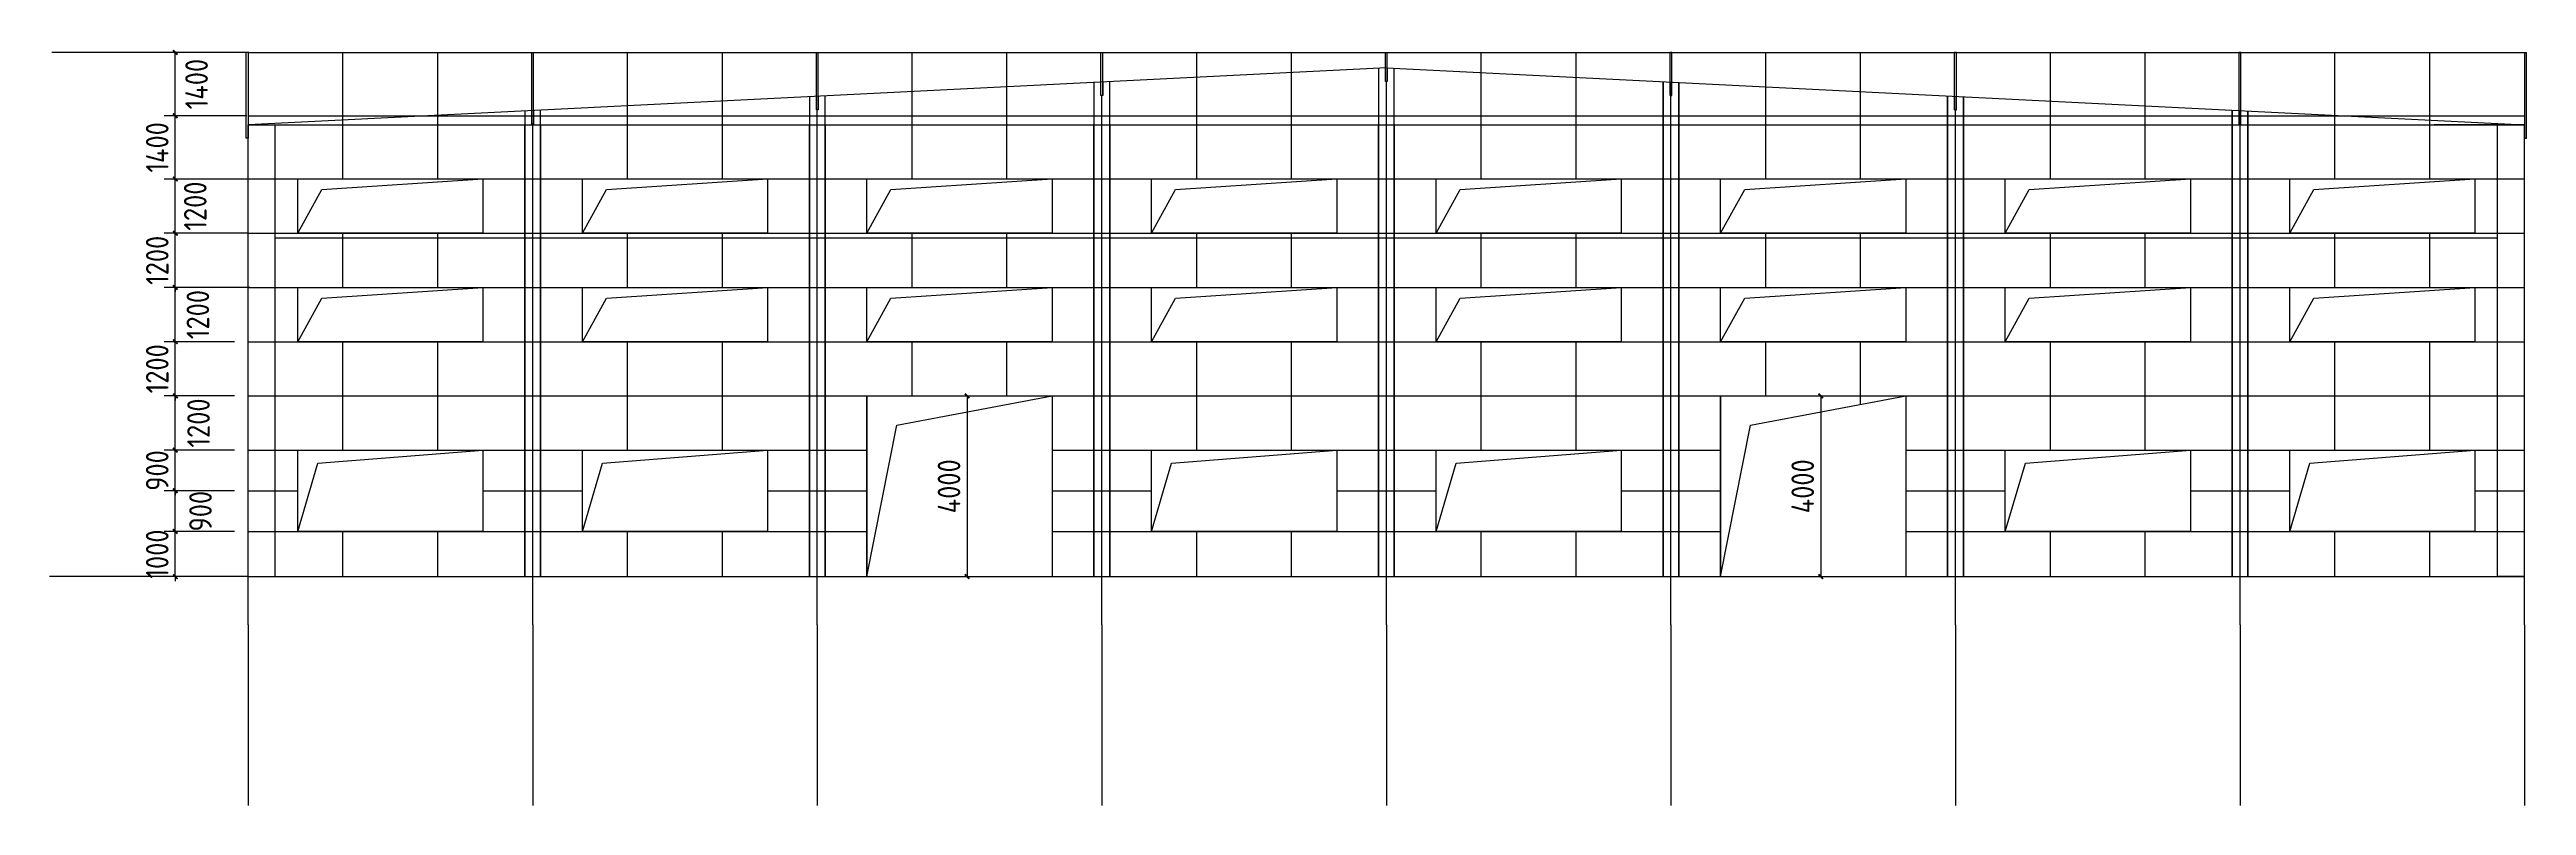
# Model space of a CAD drawing. Extents: x -9001 to 151288, y 75886 to 362543.
# Drawn here: x 64520 to 119356, y 155459 to 172186 of the extents above; entities that cross this region are included whole.
import ezdxf
from ezdxf.enums import TextEntityAlignment as Align

# ---------------------------------------------------------------- set-up
doc = ezdxf.new("R2010")
doc.units = 0
doc.header["$LTSCALE"] = 1000
doc.header["$MEASUREMENT"] = 0
for name, color, linetype in [('AXIS', 3, 'Continuous'), ('DOTE', 1, 'Continuous'), ('PUB_TITLE', 4, 'Continuous')]:
    doc.layers.add(name, color=color, linetype=linetype)
doc.styles.get("Standard").update_dxf_attribs({"font": 'gbenor.shx', "bigfont": 'gbcbig.shx'})
doc.styles.add('图框', font='')
doc.styles.get('图框').set_extended_font_data('SimSun')
doc.dimstyles.get("Standard").update_dxf_attribs({"dimscale": 100, "dimtxt": 1, "dimasz": 1, "dimexe": 2.5, "dimexo": 3, "dimgap": 1.5, "dimtad": 1, "dimdec": 0, "dimzin": 0, "dimdsep": 46, "dimtxsty": 'Standard', "dimblk": 'ARCHTICK', "dimcen": 0.09, "dimadec": 0, "dimazin": 0, "dimtfac": 1, "dimtdec": 0, "dimtix": 1, "dimtmove": 2, "dimatfit": 3, "dimfxl": 1, "dimtolj": 1, "dimtzin": 0, "dimarcsym": 0})

msp = doc.modelspace()

# ---------------------------------------------------------------- blocks, each defined once
blk = doc.blocks.new('_ArchTick')
at = {"color": 0, "linetype": 'ByBlock', "const_width": 0.4}
blk.add_lwpolyline([(-0.5, -0.5), (0.5, 0.5)], dxfattribs=at)
blk = doc.blocks.new('*D825')
at = {"color": 0, "lineweight": -2}
for p, q in [((84533, 164522), (84583, 164522)), ((84833, 164522), (84833, 160522)), ((84533, 160522), (84583, 160522))]:
    blk.add_line(p, q, dxfattribs=at)
at = {"layer": 'Defpoints', "color": 0}
for p in [(84833, 164522), (84833, 160522), (84833, 160522)]:
    blk.add_point(p, dxfattribs=at)
at = {"color": 0, "lineweight": -2, "xscale": 100, "yscale": 100, "zscale": 100}
for p, rotation in [((84833, 164522), 90), ((84833, 160522), 270)]:
    blk.add_blockref('_ArchTick', p, dxfattribs=dict(at, rotation=rotation))
at = {"color": 0, "insert": (84433, 162522), "char_height": 500, "attachment_point": 5, "rotation": 90}
blk.add_mtext('\\A1;4000', dxfattribs=at)
blk = doc.blocks.new('*D826')
at = {"color": 0, "lineweight": -2}
for p, q in [((103433, 164522), (103483, 164522)), ((103733, 164522), (103733, 160522)), ((103433, 160522), (103483, 160522))]:
    blk.add_line(p, q, dxfattribs=at)
at = {"layer": 'Defpoints', "color": 0}
for p in [(103733, 164522), (103733, 160522), (103733, 160522)]:
    blk.add_point(p, dxfattribs=at)
at = {"color": 0, "lineweight": -2, "xscale": 100, "yscale": 100, "zscale": 100}
for p, rotation in [((103733, 164522), 90), ((103733, 160522), 270)]:
    blk.add_blockref('_ArchTick', p, dxfattribs=dict(at, rotation=rotation))
at = {"color": 0, "insert": (103333, 162522), "char_height": 500, "attachment_point": 5, "rotation": 90}
blk.add_mtext('\\A1;4000', dxfattribs=at)
blk = doc.blocks.new('*D827')
at = {"color": 0, "lineweight": -2}
for p, q in [((68616, 161522), (67054, 161522)), ((67304, 161522), (67304, 161622)), ((67304, 160522), (67304, 161522)), ((68616, 160522), (67054, 160522)), ((67304, 160522), (67304, 160422))]:
    blk.add_line(p, q, dxfattribs=at)
at = {"layer": 'Defpoints', "color": 0}
for p in [(67304, 161522), (68916, 161522), (68916, 160522)]:
    blk.add_point(p, dxfattribs=at)
at = {"color": 0, "lineweight": -2, "xscale": 100, "yscale": 100, "zscale": 100}
for p, rotation in [((67304, 161522), 270), ((67304, 160522), 90)]:
    blk.add_blockref('_ArchTick', p, dxfattribs=dict(at, rotation=rotation))
at = {"color": 0, "insert": (66904, 161022), "char_height": 500, "attachment_point": 5, "rotation": 90}
blk.add_mtext('\\A1;1000', dxfattribs=at)
blk = doc.blocks.new('*D828')
at = {"color": 0, "lineweight": -2}
for p, q in [((68616, 162422), (67054, 162422)), ((67304, 161522), (67304, 162422)), ((68616, 161522), (67054, 161522))]:
    blk.add_line(p, q, dxfattribs=at)
at = {"layer": 'Defpoints', "color": 0}
for p in [(67304, 162422), (68916, 162422), (68916, 161522)]:
    blk.add_point(p, dxfattribs=at)
at = {"color": 0, "lineweight": -2, "xscale": 100, "yscale": 100, "zscale": 100}
for p, rotation in [((67304, 162422), 90), ((67304, 161522), 270)]:
    blk.add_blockref('_ArchTick', p, dxfattribs=dict(at, rotation=rotation))
at = {"color": 0, "insert": (67862, 161972), "char_height": 500, "attachment_point": 5, "rotation": 90}
blk.add_mtext('\\A1;900', dxfattribs=at)
blk = doc.blocks.new('*D829')
at = {"color": 0, "lineweight": -2}
for p, q in [((67304, 163322), (67304, 163422)), ((68616, 163322), (67054, 163322)), ((67304, 162422), (67304, 163322)), ((68616, 162422), (67054, 162422)), ((67304, 162422), (67304, 162322))]:
    blk.add_line(p, q, dxfattribs=at)
at = {"layer": 'Defpoints', "color": 0}
for p in [(67304, 163322), (68916, 163322), (68916, 162422)]:
    blk.add_point(p, dxfattribs=at)
at = {"color": 0, "lineweight": -2, "xscale": 100, "yscale": 100, "zscale": 100}
for p, rotation in [((67304, 163322), 270), ((67304, 162422), 90)]:
    blk.add_blockref('_ArchTick', p, dxfattribs=dict(at, rotation=rotation))
at = {"color": 0, "insert": (66904, 162872), "char_height": 500, "attachment_point": 5, "rotation": 90}
blk.add_mtext('\\A1;900', dxfattribs=at)
blk = doc.blocks.new('*D830')
at = {"color": 0, "lineweight": -2}
for p, q in [((68616, 164522), (67054, 164522)), ((67304, 163322), (67304, 164522)), ((68616, 163322), (67054, 163322))]:
    blk.add_line(p, q, dxfattribs=at)
at = {"layer": 'Defpoints', "color": 0}
for p in [(67304, 164522), (68916, 164522), (68916, 163322)]:
    blk.add_point(p, dxfattribs=at)
at = {"color": 0, "lineweight": -2, "xscale": 100, "yscale": 100, "zscale": 100}
for p, rotation in [((67304, 164522), 90), ((67304, 163322), 270)]:
    blk.add_blockref('_ArchTick', p, dxfattribs=dict(at, rotation=rotation))
at = {"color": 0, "insert": (67818, 163922), "char_height": 500, "attachment_point": 5, "rotation": 90}
blk.add_mtext('\\A1;1200', dxfattribs=at)
blk = doc.blocks.new('*D831')
at = {"color": 0, "lineweight": -2}
for p, q in [((68616, 165722), (67054, 165722)), ((67304, 165722), (67304, 165822)), ((67304, 164522), (67304, 165722)), ((68616, 164522), (67054, 164522)), ((67304, 164522), (67304, 164422))]:
    blk.add_line(p, q, dxfattribs=at)
at = {"layer": 'Defpoints', "color": 0}
for p in [(67304, 165722), (68916, 165722), (68916, 164522)]:
    blk.add_point(p, dxfattribs=at)
at = {"color": 0, "lineweight": -2, "xscale": 100, "yscale": 100, "zscale": 100}
for p, rotation in [((67304, 165722), 270), ((67304, 164522), 90)]:
    blk.add_blockref('_ArchTick', p, dxfattribs=dict(at, rotation=rotation))
at = {"color": 0, "insert": (66904, 165122), "char_height": 500, "attachment_point": 5, "rotation": 90}
blk.add_mtext('\\A1;1200', dxfattribs=at)
blk = doc.blocks.new('*D832')
at = {"color": 0, "lineweight": -2}
for p, q in [((68953, 166922), (67054, 166922)), ((67304, 165722), (67304, 166922)), ((68616, 165722), (67054, 165722))]:
    blk.add_line(p, q, dxfattribs=at)
at = {"layer": 'Defpoints', "color": 0}
for p in [(67304, 166922), (69253, 166922), (68916, 165722)]:
    blk.add_point(p, dxfattribs=at)
at = {"color": 0, "lineweight": -2, "xscale": 100, "yscale": 100, "zscale": 100}
for p, rotation in [((67304, 166922), 90), ((67304, 165722), 270)]:
    blk.add_blockref('_ArchTick', p, dxfattribs=dict(at, rotation=rotation))
at = {"color": 0, "insert": (67804, 166322), "char_height": 500, "attachment_point": 5, "rotation": 90}
blk.add_mtext('\\A1;1200', dxfattribs=at)
blk = doc.blocks.new('*D833')
at = {"color": 0, "lineweight": -2}
for p, q in [((68912, 168122), (67054, 168122)), ((67304, 168122), (67304, 168222)), ((67304, 166922), (67304, 168122)), ((68953, 166922), (67054, 166922)), ((67304, 166922), (67304, 166822))]:
    blk.add_line(p, q, dxfattribs=at)
at = {"layer": 'Defpoints', "color": 0}
for p in [(67304, 168122), (69212, 168122), (69253, 166922)]:
    blk.add_point(p, dxfattribs=at)
at = {"color": 0, "lineweight": -2, "xscale": 100, "yscale": 100, "zscale": 100}
for p, rotation in [((67304, 168122), 270), ((67304, 166922), 90)]:
    blk.add_blockref('_ArchTick', p, dxfattribs=dict(at, rotation=rotation))
at = {"color": 0, "insert": (66904, 167522), "char_height": 500, "attachment_point": 5, "rotation": 90}
blk.add_mtext('\\A1;1200', dxfattribs=at)
blk = doc.blocks.new('*D834')
at = {"color": 0, "lineweight": -2}
for p, q in [((68912, 169322), (67054, 169322)), ((67304, 168122), (67304, 169322)), ((68912, 168122), (67054, 168122))]:
    blk.add_line(p, q, dxfattribs=at)
at = {"layer": 'Defpoints', "color": 0}
for p in [(67304, 169322), (69212, 169322), (69212, 168122)]:
    blk.add_point(p, dxfattribs=at)
at = {"color": 0, "lineweight": -2, "xscale": 100, "yscale": 100, "zscale": 100}
for p, rotation in [((67304, 169322), 90), ((67304, 168122), 270)]:
    blk.add_blockref('_ArchTick', p, dxfattribs=dict(at, rotation=rotation))
at = {"color": 0, "insert": (67746, 168722), "char_height": 500, "attachment_point": 5, "rotation": 90}
blk.add_mtext('\\A1;1200', dxfattribs=at)
blk = doc.blocks.new('*D835')
at = {"color": 0, "lineweight": -2}
for p, q in [((68891, 170722), (67054, 170722)), ((67304, 169322), (67304, 170722)), ((68912, 169322), (67054, 169322))]:
    blk.add_line(p, q, dxfattribs=at)
at = {"layer": 'Defpoints', "color": 0}
for p in [(67304, 170722), (69191, 170722), (69212, 169322)]:
    blk.add_point(p, dxfattribs=at)
at = {"color": 0, "lineweight": -2, "xscale": 100, "yscale": 100, "zscale": 100}
for p, rotation in [((67304, 170722), 90), ((67304, 169322), 270)]:
    blk.add_blockref('_ArchTick', p, dxfattribs=dict(at, rotation=rotation))
at = {"color": 0, "insert": (66904, 170022), "char_height": 500, "attachment_point": 5, "rotation": 90}
blk.add_mtext('\\A1;1400', dxfattribs=at)
blk = doc.blocks.new('*D836')
at = {"color": 0, "lineweight": -2}
for p, q in [((68932, 172122), (67054, 172122)), ((67304, 170722), (67304, 172122)), ((68891, 170722), (67054, 170722))]:
    blk.add_line(p, q, dxfattribs=at)
at = {"layer": 'Defpoints', "color": 0}
for p in [(67304, 172122), (69232, 172122), (69191, 170722)]:
    blk.add_point(p, dxfattribs=at)
at = {"color": 0, "lineweight": -2, "xscale": 100, "yscale": 100, "zscale": 100}
for p, rotation in [((67304, 172122), 90), ((67304, 170722), 270)]:
    blk.add_blockref('_ArchTick', p, dxfattribs=dict(at, rotation=rotation))
at = {"color": 0, "insert": (67775, 171422), "char_height": 500, "attachment_point": 5, "rotation": 90}
blk.add_mtext('\\A1;1400', dxfattribs=at)
blk = doc.blocks.new('$titleblk$00000167')
blk.add_hatch(color=256).paths.add_polyline_path([(-74.91, 58.12), (-74.91, 57.66), (-23.44, 57.66), (-23.44, 58.12)])
for p, q in [((-594.5, 839), (-594.5, 841)), ((-90, 825), (-10, 825)), ((-63, 771), (-63, 825)), ((-37, 825), (-37, 771)), ((-90, 819), (-10, 819)), ((-90, 813), (-10, 813)), ((-90, 807), (-10, 807)), ((-90, 801), (-10, 801)), ((-90, 795), (-10, 795)), ((-90, 789), (-10, 789)), ((-90, 783), (-10, 783)), ((-90, 777), (-10, 777)), ((-90, 771), (-10, 771)), ((-1187, 420.5), (-1189, 420.5)), ((0, 420.5), (-2, 420.5)), ((-90, 194), (-10, 194)), ((-90, 194), (-10, 194)), ((-90, 178), (-10, 178)), ((-90, 170), (-10, 170)), ((-90, 162), (-10, 162)), ((-90, 154), (-10, 154)), ((-90, 146), (-10, 146)), ((-90, 138), (-10, 138)), ((-90, 130), (-10, 130)), ((-90, 122), (-10, 122)), ((-90, 114), (-10, 114)), ((-90, 106), (-10, 106)), ((-90, 98), (-10, 98)), ((-90, 90), (-10, 90)), ((-90, 78), (-10, 78)), ((-50, 42), (-50, 26)), ((-90, 34), (-10, 34)), ((-594.5, 0), (-594.5, 2))]:
    blk.add_line(p, q)
for points in [[(-1189, 0), (0, 0), (0, 841), (-1189, 841)], [(-74.91, 58.12), (-23.44, 58.12), (-23.44, 57.66), (-74.91, 57.66)]]:
    blk.add_lwpolyline(points, close=True)
at = {"const_width": 1}
blk.add_lwpolyline([(-1164, 10), (-10, 10), (-10, 831), (-1164, 831)], close=True, dxfattribs=at)
for points, const_width in [([(-90, 831), (-90, 10)], 0.8), ([(-90, 831), (-90, 766.99)], 0.8), ([(-10, 766.99), (-10, 831), (-90, 831)], 0.8), ([(-90, 10), (-10, 10), (-10, 199.96)], 0.8), ([(-90, 66), (-10, 66)], 0.4), ([(-90, 42), (-10, 42)], 0.4), ([(-90, 26), (-10, 26)], 0.4)]:
    blk.add_lwpolyline(points, dxfattribs=dict(const_width=const_width))
at = {"style": '图框', "width": 0.8}
for s, height, p in [('会   签   栏', 2.5, (-58.39, 826.53)), ('专  业', 2.5, (-80.81, 820.66)), ('签  字', 2.5, (-54.22, 820.66)), ('日  期', 2.5, (-28, 820.66)), ('总  图', 2.5, (-80.81, 814.66)), ('建  筑', 2.5, (-80.81, 808.66)), ('结  构', 2.5, (-80.81, 802.66)), ('给排水', 2.5, (-80.81, 796.66)), ('暖  通', 2.5, (-80.81, 790.66)), ('动  力', 2.5, (-80.81, 784.66)), ('电  气', 2.5, (-80.81, 778.66)), ('电  讯', 2.5, (-80.81, 772.66)), ('平面示意', 2.5, (-88.65, 196.71)), ('KEY PLAN', 2.5, (-25.05, 196.43)), ('图  名', 2.5, (-88.65, 180.41)), ('TITLE', 2.5, (-20.79, 181.37)), ('日  期', 2.5, (-88.65, 172.37)), ('DATE', 2.5, (-19.03, 173.13)), ('图  号', 2.5, (-88.65, 164.07)), ('DWG. NO', 2.5, (-23.56, 163.93)), ('比  例', 2.5, (-88.65, 156.29)), ('SCALE', 2.5, (-20.94, 155.93)), ('设计制图人', 2.5, (-88.65, 148.18)), ('DRAFTING DESIGNER', 2.5, (-37.74, 147.93)), ('工种负责人', 2.5, (-88.65, 140.37)), ('DISCIPLINE CHIEF', 2.5, (-36.36, 139.93)), ('设计主持人', 2.5, (-88.65, 132.21)), ('DESIGN CHIEF', 2.5, (-30.68, 131.93)), ('校  对', 2.5, (-88.65, 124.09)), ('CHECKED BY', 2.5, (-28.05, 123.93)), ('审  核', 2.5, (-88.65, 116.31)), ('VERIFIED BY', 2.5, (-29.25, 115.93)), ('审  定', 2.5, (-88.65, 108.21)), ('APPROVED BY', 2.5, (-29.52, 107.93)), ('所  长', 2.5, (-88.65, 100.2)), ('DEPT. DIRECTOR', 2.5, (-33.6, 99.93)), ('所  别', 2.5, (-88.65, 92.35)), ('DEPT.', 2.5, (-19.86, 91.93)), ('子    项', 2.5, (-88.65, 82.15)), ('SUB ITEM', 2.5, (-25.4, 81.92)), ('工程名称', 2.5, (-88.65, 70.5)), ('PROJECT', 2.5, (-23.76, 70.26)), ('建筑设计研究院', 4, (-65.71, 49.84)), ('证书号', 2.5, (-85.69, 36.75)), ('LICENSE NO.', 2.5, (-71.18, 36.9)), ('设计号', 2.5, (-85.69, 28.92)), ('PROJECT NO.', 2.5, (-71.18, 28.9)), ('本图纸版权归本院所有，不得用于本工程以外范围', 2, (-75.8, 20.34))]:
    blk.add_text(s, height=height, dxfattribs=at).set_placement(p)
at = {"insert": (-83.62, 18.2), "char_height": 1.7, "width": 72.25, "attachment_point": 1, "style": '图框'}
blk.add_mtext('This drawing & design are copyright and no portion may be reproduced without the written permission of the CAG', dxfattribs=at)
at = {"flags": 4}
for tag, p in [('(扩展图名)', (-62.12, 184.1)), ('图名', (-62.12, 180.13)), ('日期', (-62.12, 172.03)), ('图号', (-62.12, 163.99)), ('比例', (-62.12, 156)), ('子项', (-59.56, 82.07)), ('工程名称', (-59.24, 70.19)), ('设计号', (-36.91, 28.62))]:
    blk.add_attdef(tag, text='', height=3.5, dxfattribs=at).set_placement(p, align=Align.CENTER)
for tag, p in [('设计人', (-64.84, 148.13)), ('负责人', (-64.71, 140.27)), ('主持人', (-64.73, 132.26)), ('校对人', (-64.28, 124.4)), ('审核人', (-63.96, 116.15)), ('审定人', (-64.16, 107.95)), ('所长', (-64.16, 99.76))]:
    blk.add_attdef(tag, p, '', height=3.5)

# ---------------------------------------------------------------- dimensions: what is measured, and where the dimension line sits
for base, p1, p2, picture, middle in [((67304.1, 172122.3), (69190.6, 170722.3), (69232.1, 172122.3), '*D836', (67774.6, 171422.3)), ((67304.1, 169322.3), (69211.6, 168122.3), (69211.6, 169322.3), '*D834', (67745.6, 168722.3)), ((67304.1, 166922.3), (68915.6, 165722.3), (69253.1, 166922.3), '*D832', (67803.6, 166322.3)), ((67304.1, 164522.3), (68915.6, 163322.3), (68915.6, 164522.3), '*D830', (67818.1, 163922.3)), ((67304.1, 162422.3), (68915.6, 161522.3), (68915.6, 162422.3), '*D828', (67861.6, 161972.3))]:
    dim = msp.add_linear_dim(base=base, p1=p1, p2=p2, angle=90, dimstyle='Standard', override={"dimtxt": 5})
    dim.commit()
    dim.dimension.update_dxf_attribs({"geometry": picture, "text_midpoint": middle, "dimtype": 160})
for base, p1, p2, picture, middle in [((67304.1, 170722.3), (69211.6, 169322.3), (69190.6, 170722.3), '*D835', (66904.1, 170022.3)), ((67304.1, 168122.3), (69253.1, 166922.3), (69211.6, 168122.3), '*D833', (66904.1, 167522.3)), ((67304.1, 165722.3), (68915.6, 164522.3), (68915.6, 165722.3), '*D831', (66904.1, 165122.3)), ((84832.6, 160522.3), (84832.6, 164522.3), (84832.6, 160522.3), '*D825', (84432.6, 162522.3)), ((103732.6, 160522.3), (103732.6, 164522.3), (103732.6, 160522.3), '*D826', (103332.6, 162522.3)), ((67304.1, 163322.3), (68915.6, 162422.3), (68915.6, 163322.3), '*D829', (66904.1, 162872.3)), ((67304.1, 161522.3), (68915.6, 160522.3), (68915.6, 161522.3), '*D827', (66904.1, 161022.3))]:
    dim = msp.add_linear_dim(base=base, p1=p1, p2=p2, angle=90, dimstyle='Standard', override={"dimtxt": 5})
    dim.commit()
    dim.dimension.update_dxf_attribs({"geometry": picture, "text_midpoint": middle})

# ---------------------------------------------------------------- linework, layer by layer
for p, q in [((68875.6, 172122.3), (64571.6, 172122.3)), ((68875.6, 170222.3), (68875.6, 172122.3)), ((68915.6, 172122.3), (68875.6, 172122.3)), ((68915.6, 172122.3), (68915.6, 170522.3)), ((68915.6, 172122.3), (119315.6, 172122.3)), ((94115.6, 171782.3), (68915.6, 170522.3)), ((75195.6, 170538.3), (75195.6, 172122.3)), ((75195.6, 172122.3), (75235.6, 172122.3)), ((75235.6, 170538.3), (75235.6, 172122.3)), ((81495.6, 170853.3), (81495.6, 172122.3)), ((81495.6, 172122.3), (81535.6, 172122.3)), ((81535.6, 170853.3), (81535.6, 172122.3)), ((87795.6, 171168.3), (87795.6, 172122.3)), ((87795.6, 172122.3), (87835.6, 172122.3)), ((87835.6, 171168.3), (87835.6, 172122.3)), ((93940.6, 171773.6), (93940.6, 160522.3)), ((94095.6, 171481.3), (94095.6, 172122.3)), ((94095.6, 172122.3), (94135.6, 172122.3)), ((94115.6, 171782.3), (119315.6, 170522.3)), ((94135.6, 171481.3), (94135.6, 172122.3)), ((94135.6, 171781.3), (94135.6, 171481.3)), ((94290.6, 160522.3), (94290.6, 171773.6)), ((100395.6, 172122.3), (100435.6, 172122.3)), ((100435.6, 172122.3), (100395.6, 172122.3)), ((100395.6, 171168.3), (100395.6, 172122.3)), ((100395.6, 171168.3), (100395.6, 172122.3)), ((100435.6, 171168.3), (100435.6, 172122.3)), ((100435.6, 171168.3), (100435.6, 172122.3)), ((106695.6, 172122.3), (106735.6, 172122.3)), ((106735.6, 172122.3), (106695.6, 172122.3)), ((106695.6, 170853.3), (106695.6, 172122.3)), ((106695.6, 170853.3), (106695.6, 172122.3)), ((106735.6, 170853.3), (106735.6, 172122.3)), ((106735.6, 170853.3), (106735.6, 172122.3)), ((112995.6, 172122.3), (113035.6, 172122.3)), ((113035.6, 172122.3), (112995.6, 172122.3)), ((112995.6, 170538.3), (112995.6, 172122.3)), ((112995.6, 170538.3), (112995.6, 172122.3)), ((113035.6, 170538.3), (113035.6, 172122.3)), ((113035.6, 170538.3), (113035.6, 172122.3)), ((119315.6, 172122.3), (119315.6, 170522.3)), ((119315.6, 172122.3), (119355.6, 172122.3)), ((119315.6, 172122.3), (119315.6, 170522.3)), ((119315.6, 172122.3), (119355.6, 172122.3)), ((119355.6, 170222.3), (119355.6, 172122.3)), ((119355.6, 170222.3), (119355.6, 172122.3)), ((81340.6, 171143.6), (81340.6, 160522.3)), ((81535.6, 171153.3), (81535.6, 170853.3)), ((81690.6, 160522.3), (81690.6, 171161.1)), ((87640.6, 171458.6), (87640.6, 160522.3)), ((87835.6, 171168.3), (87795.6, 171168.3)), ((87835.6, 171468.3), (87835.6, 171168.3)), ((87990.6, 160522.3), (87990.6, 171476.1)), ((94135.6, 171481.3), (94095.6, 171481.3)), ((100240.6, 171476.1), (100240.6, 160522.3)), ((100240.6, 160522.3), (100240.6, 171476.1)), ((100395.6, 171468.3), (100395.6, 171168.3)), ((100395.6, 171168.3), (100435.6, 171168.3)), ((100590.6, 160522.3), (100590.6, 171458.6)), ((100590.6, 171458.6), (100590.6, 160522.3)), ((106540.6, 171161.1), (106540.6, 160522.3)), ((106540.6, 160522.3), (106540.6, 171161.1)), ((106695.6, 171153.3), (106695.6, 170853.3)), ((106890.6, 160522.3), (106890.6, 171143.6)), ((106890.6, 171143.6), (106890.6, 160522.3)), ((75040.6, 170828.6), (75040.6, 160522.3)), ((75235.6, 170838.3), (75235.6, 170538.3)), ((75390.6, 160522.3), (75390.6, 170846.1)), ((81535.6, 170853.3), (81495.6, 170853.3)), ((106695.6, 170853.3), (106735.6, 170853.3)), ((112840.6, 170846.1), (112840.6, 160522.3)), ((112840.6, 160522.3), (112840.6, 170846.1)), ((112995.6, 170838.3), (112995.6, 170538.3)), ((113190.6, 160522.3), (113190.6, 170828.6)), ((113190.6, 170828.6), (113190.6, 160522.3)), ((68915.6, 170222.3), (68875.6, 170222.3)), ((68915.6, 170522.3), (119315.6, 170522.3)), ((68915.6, 170522.3), (70915.6, 170522.3)), ((68915.6, 160522.3), (68915.6, 170522.3)), ((68915.6, 160522.3), (68915.6, 170522.3)), ((68915.6, 160522.3), (68915.6, 170522.3)), ((68915.6, 170522.3), (68915.6, 170222.3)), ((69515.6, 160522.3), (69515.6, 170522.3)), ((75040.6, 160522.3), (75040.6, 170522.3)), ((75235.6, 170538.3), (75195.6, 170538.3)), ((75390.6, 170522.3), (75390.6, 160522.3)), ((81340.6, 160522.3), (81340.6, 170522.3)), ((81690.6, 170522.3), (81690.6, 160522.3)), ((87640.6, 160522.3), (87640.6, 170522.3)), ((87990.6, 170522.3), (87990.6, 160522.3)), ((93940.6, 160522.3), (93940.6, 170522.3)), ((94290.6, 170522.3), (94290.6, 160522.3)), ((100240.6, 160522.3), (100240.6, 170522.3)), ((100240.6, 170522.3), (100240.6, 160522.3)), ((100590.6, 170522.3), (100590.6, 160522.3)), ((100590.6, 160522.3), (100590.6, 170522.3)), ((106540.6, 160522.3), (106540.6, 170522.3)), ((106540.6, 170522.3), (106540.6, 160522.3)), ((106890.6, 170522.3), (106890.6, 160522.3)), ((106890.6, 160522.3), (106890.6, 170522.3)), ((112840.6, 160522.3), (112840.6, 170522.3)), ((112840.6, 170522.3), (112840.6, 160522.3)), ((112995.6, 170538.3), (113035.6, 170538.3)), ((113190.6, 170522.3), (113190.6, 160522.3)), ((113190.6, 160522.3), (113190.6, 170522.3)), ((119315.6, 170522.3), (117315.6, 170522.3)), ((118715.6, 160522.3), (118715.6, 170522.3)), ((118715.6, 160522.3), (118715.6, 170522.3)), ((119315.6, 160522.3), (119315.6, 170522.3)), ((119315.6, 160522.3), (119315.6, 170522.3)), ((119315.6, 170522.3), (119315.6, 170222.3)), ((119315.6, 160522.3), (119315.6, 170522.3)), ((119315.6, 160522.3), (119315.6, 170522.3)), ((119315.6, 160522.3), (119315.6, 170522.3)), ((119315.6, 170522.3), (119315.6, 170222.3)), ((119315.6, 170222.3), (119355.6, 170222.3)), ((119315.6, 170222.3), (119355.6, 170222.3)), ((70015.6, 168122.3), (70015.6, 169322.3)), ((70015.6, 169322.3), (74115.6, 169322.3)), ((70015.6, 168122.3), (70015.6, 169322.3)), ((70015.6, 169322.3), (74115.6, 169322.3)), ((70015.6, 168122.3), (70548.1, 169086.8)), ((70548.1, 169086.8), (74115.6, 169322.3)), ((74115.6, 169322.3), (74115.6, 168122.3)), ((74115.6, 169322.3), (74115.6, 168122.3)), ((76315.6, 168122.3), (76315.6, 169322.3)), ((76315.6, 169322.3), (80415.6, 169322.3)), ((76315.6, 168122.3), (76315.6, 169322.3)), ((76315.6, 169322.3), (80415.6, 169322.3)), ((76315.6, 168122.3), (76848.1, 169086.8)), ((76848.1, 169086.8), (80415.6, 169322.3)), ((80415.6, 169322.3), (80415.6, 168122.3)), ((80415.6, 169322.3), (80415.6, 168122.3)), ((82615.6, 168122.3), (82615.6, 169322.3)), ((82615.6, 169322.3), (86715.6, 169322.3)), ((82615.6, 168122.3), (82615.6, 169322.3)), ((82615.6, 169322.3), (86715.6, 169322.3)), ((82615.6, 168122.3), (83148.1, 169086.8)), ((83148.1, 169086.8), (86715.6, 169322.3)), ((86715.6, 169322.3), (86715.6, 168122.3)), ((86715.6, 169322.3), (86715.6, 168122.3)), ((88915.6, 168122.3), (88915.6, 169322.3)), ((88915.6, 169322.3), (93015.6, 169322.3)), ((88915.6, 168122.3), (88915.6, 169322.3)), ((88915.6, 169322.3), (93015.6, 169322.3)), ((88915.6, 168122.3), (89448.1, 169086.8)), ((89448.1, 169086.8), (93015.6, 169322.3)), ((93015.6, 169322.3), (93015.6, 168122.3)), ((93015.6, 169322.3), (93015.6, 168122.3)), ((95215.6, 168122.3), (95215.6, 169322.3)), ((95215.6, 169322.3), (99315.6, 169322.3)), ((95215.6, 168122.3), (95215.6, 169322.3)), ((95215.6, 169322.3), (99315.6, 169322.3)), ((95215.6, 168122.3), (95748.1, 169086.8)), ((95748.1, 169086.8), (99315.6, 169322.3)), ((99315.6, 169322.3), (99315.6, 168122.3)), ((99315.6, 169322.3), (99315.6, 168122.3)), ((101515.6, 168122.3), (101515.6, 169322.3)), ((101515.6, 169322.3), (105615.6, 169322.3)), ((101515.6, 168122.3), (101515.6, 169322.3)), ((101515.6, 169322.3), (105615.6, 169322.3)), ((101515.6, 168122.3), (102048.1, 169086.8)), ((102048.1, 169086.8), (105615.6, 169322.3)), ((105615.6, 169322.3), (105615.6, 168122.3)), ((105615.6, 169322.3), (105615.6, 168122.3)), ((107815.6, 168122.3), (107815.6, 169322.3)), ((107815.6, 169322.3), (111915.6, 169322.3)), ((107815.6, 168122.3), (107815.6, 169322.3)), ((107815.6, 169322.3), (111915.6, 169322.3)), ((107815.6, 168122.3), (108348.1, 169086.8)), ((108348.1, 169086.8), (111915.6, 169322.3)), ((111915.6, 169322.3), (111915.6, 168122.3)), ((111915.6, 169322.3), (111915.6, 168122.3)), ((114115.6, 168122.3), (114115.6, 169322.3)), ((114115.6, 169322.3), (118215.6, 169322.3)), ((114115.6, 168122.3), (114115.6, 169322.3)), ((114115.6, 169322.3), (118215.6, 169322.3)), ((114115.6, 168122.3), (114648.1, 169086.8)), ((114648.1, 169086.8), (118215.6, 169322.3)), ((118215.6, 169322.3), (118215.6, 168122.3)), ((118215.6, 169322.3), (118215.6, 168122.3)), ((74115.6, 168122.3), (70015.6, 168122.3)), ((74115.6, 168122.3), (70015.6, 168122.3)), ((80415.6, 168122.3), (76315.6, 168122.3)), ((80415.6, 168122.3), (76315.6, 168122.3)), ((86715.6, 168122.3), (82615.6, 168122.3)), ((86715.6, 168122.3), (82615.6, 168122.3)), ((93015.6, 168122.3), (88915.6, 168122.3)), ((93015.6, 168122.3), (88915.6, 168122.3)), ((99315.6, 168122.3), (95215.6, 168122.3)), ((99315.6, 168122.3), (95215.6, 168122.3)), ((105615.6, 168122.3), (101515.6, 168122.3)), ((105615.6, 168122.3), (101515.6, 168122.3)), ((111915.6, 168122.3), (107815.6, 168122.3)), ((111915.6, 168122.3), (107815.6, 168122.3)), ((118215.6, 168122.3), (114115.6, 168122.3)), ((118215.6, 168122.3), (114115.6, 168122.3)), ((70015.6, 165722.3), (70015.6, 166922.3)), ((70015.6, 166922.3), (74115.6, 166922.3)), ((70548.1, 166686.8), (74115.6, 166922.3)), ((74115.6, 166922.3), (74115.6, 165722.3)), ((76315.6, 165722.3), (76315.6, 166922.3)), ((76315.6, 166922.3), (80415.6, 166922.3)), ((76848.1, 166686.8), (80415.6, 166922.3)), ((80415.6, 166922.3), (80415.6, 165722.3)), ((82615.6, 165722.3), (82615.6, 166922.3)), ((82615.6, 166922.3), (86715.6, 166922.3)), ((83148.1, 166686.8), (86715.6, 166922.3)), ((86715.6, 166922.3), (86715.6, 165722.3)), ((88915.6, 165722.3), (88915.6, 166922.3)), ((88915.6, 166922.3), (93015.6, 166922.3)), ((89448.1, 166686.8), (93015.6, 166922.3)), ((93015.6, 166922.3), (93015.6, 165722.3)), ((95215.6, 165722.3), (95215.6, 166922.3)), ((95215.6, 166922.3), (99315.6, 166922.3)), ((95748.1, 166686.8), (99315.6, 166922.3)), ((99315.6, 166922.3), (99315.6, 165722.3)), ((101515.6, 165722.3), (101515.6, 166922.3)), ((101515.6, 166922.3), (105615.6, 166922.3)), ((102048.1, 166686.8), (105615.6, 166922.3)), ((105615.6, 166922.3), (105615.6, 165722.3)), ((107815.6, 165722.3), (107815.6, 166922.3)), ((107815.6, 166922.3), (111915.6, 166922.3)), ((108348.1, 166686.8), (111915.6, 166922.3)), ((108815.6, 166922.3), (111915.6, 166922.3)), ((111915.6, 166922.3), (111915.6, 165722.3)), ((114115.6, 165722.3), (114115.6, 166922.3)), ((114115.6, 166922.3), (118215.6, 166922.3)), ((114648.1, 166686.8), (118215.6, 166922.3)), ((118215.6, 166922.3), (118215.6, 165722.3)), ((70015.6, 165722.3), (70548.1, 166686.8)), ((76315.6, 165722.3), (76848.1, 166686.8)), ((82615.6, 165722.3), (83148.1, 166686.8)), ((88915.6, 165722.3), (89448.1, 166686.8)), ((95215.6, 165722.3), (95748.1, 166686.8)), ((101515.6, 165722.3), (102048.1, 166686.8)), ((107815.6, 165722.3), (108348.1, 166686.8)), ((114115.6, 165722.3), (114648.1, 166686.8)), ((74115.6, 165722.3), (70015.6, 165722.3)), ((80415.6, 165722.3), (76315.6, 165722.3)), ((86715.6, 165722.3), (82615.6, 165722.3)), ((93015.6, 165722.3), (88915.6, 165722.3)), ((99315.6, 165722.3), (95215.6, 165722.3)), ((105615.6, 165722.3), (101515.6, 165722.3)), ((111915.6, 165722.3), (107815.6, 165722.3)), ((118215.6, 165722.3), (114115.6, 165722.3)), ((82615.6, 164522.3), (82615.6, 160522.3)), ((82615.6, 160522.3), (82615.6, 164522.3)), ((82615.6, 164522.3), (86715.6, 164522.3)), ((83277.1, 163876.8), (86715.6, 164522.3)), ((86715.6, 164522.3), (86715.6, 160522.3)), ((101515.6, 164522.3), (101515.6, 160522.3)), ((101515.6, 160522.3), (101515.6, 164522.3)), ((101515.6, 164522.3), (105615.6, 164522.3)), ((102177.1, 163876.8), (105615.6, 164522.3)), ((105615.6, 164522.3), (105615.6, 160522.3)), ((82615.6, 160522.3), (83277.1, 163876.8)), ((101515.6, 160522.3), (102177.1, 163876.8)), ((70015.6, 161522.3), (70015.6, 163322.3)), ((70015.6, 163322.3), (74115.6, 163322.3)), ((70015.6, 161522.3), (70462.1, 163030.3)), ((70462.1, 163030.3), (74115.6, 163322.3)), ((74115.6, 163322.3), (74115.6, 161522.3)), ((76315.6, 161522.3), (76315.6, 163322.3)), ((76315.6, 163322.3), (80415.6, 163322.3)), ((76315.6, 161522.3), (76762.1, 163030.3)), ((76762.1, 163030.3), (80415.6, 163322.3)), ((80415.6, 163322.3), (80415.6, 161522.3)), ((88915.6, 161522.3), (88915.6, 163322.3)), ((88915.6, 163322.3), (93015.6, 163322.3)), ((88915.6, 161522.3), (89362.1, 163030.3)), ((89362.1, 163030.3), (93015.6, 163322.3)), ((93015.6, 163322.3), (93015.6, 161522.3)), ((95215.6, 161522.3), (95215.6, 163322.3)), ((95215.6, 163322.3), (99315.6, 163322.3)), ((95215.6, 161522.3), (95662.1, 163030.3)), ((95662.1, 163030.3), (99315.6, 163322.3)), ((99315.6, 163322.3), (99315.6, 161522.3)), ((107815.6, 161522.3), (107815.6, 163322.3)), ((107815.6, 163322.3), (111915.6, 163322.3)), ((107815.6, 161522.3), (108262.1, 163030.3)), ((108262.1, 163030.3), (111915.6, 163322.3)), ((111915.6, 163322.3), (111915.6, 161522.3)), ((114115.6, 161522.3), (114115.6, 163322.3)), ((114115.6, 163322.3), (118215.6, 163322.3)), ((114115.6, 161522.3), (114562.1, 163030.3)), ((114562.1, 163030.3), (118215.6, 163322.3)), ((118215.6, 163322.3), (118215.6, 161522.3)), ((74115.6, 161522.3), (70015.6, 161522.3)), ((80415.6, 161522.3), (76315.6, 161522.3)), ((93015.6, 161522.3), (88915.6, 161522.3)), ((99315.6, 161522.3), (95215.6, 161522.3)), ((111915.6, 161522.3), (107815.6, 161522.3)), ((118215.6, 161522.3), (114115.6, 161522.3)), ((68915.6, 160522.3), (64519.6, 160522.3)), ((68915.6, 160522.3), (119315.6, 160522.3)), ((68915.6, 160522.3), (69515.6, 160522.3)), ((119315.6, 160522.3), (118715.6, 160522.3)), ((119315.6, 160522.3), (118715.6, 160522.3))]:
    msp.add_line(p, q)
at = {"color": 2}
for p, q in [((68915.6, 172122.3), (119315.6, 172122.3)), ((68915.6, 170722.3), (119315.6, 170722.3)), ((68915.6, 169322.3), (119315.6, 169322.3)), ((68915.6, 168122.3), (119315.6, 168122.3)), ((68915.6, 166922.3), (119315.6, 166922.3)), ((68915.6, 165722.3), (119315.6, 165722.3)), ((68915.6, 164522.3), (119315.6, 164522.3)), ((68915.6, 163322.3), (82615.6, 163322.3)), ((86715.6, 163322.3), (101515.6, 163322.3)), ((105615.6, 163322.3), (119315.6, 163322.3)), ((68915.6, 162422.3), (70015.6, 162422.3)), ((74115.6, 162422.3), (76315.6, 162422.3)), ((80415.6, 162422.3), (82615.6, 162422.3)), ((86715.6, 162422.3), (88915.6, 162422.3)), ((93015.6, 162422.3), (95215.6, 162422.3)), ((99315.6, 162422.3), (101515.6, 162422.3)), ((105615.6, 162422.3), (107815.6, 162422.3)), ((111915.6, 162422.3), (114115.6, 162422.3)), ((118215.6, 162422.3), (119315.6, 162422.3)), ((68915.6, 161522.3), (82615.6, 161522.3)), ((86715.6, 161522.3), (101515.6, 161522.3)), ((105615.6, 161522.3), (119315.6, 161522.3))]:
    msp.add_line(p, q, dxfattribs=at)
at = {"color": 5}
for p, q in [((71015.6, 169322.3), (71015.6, 172122.3)), ((73115.6, 169322.3), (73115.6, 172122.3)), ((77315.6, 169322.3), (77315.6, 172122.3)), ((79415.6, 169322.3), (79415.6, 172122.3)), ((83615.6, 169322.3), (83615.6, 172122.3)), ((85715.6, 169322.3), (85715.6, 172122.3)), ((89915.6, 169322.3), (89915.6, 172122.3)), ((92015.6, 169322.3), (92015.6, 172122.3)), ((96215.6, 169322.3), (96215.6, 172122.3)), ((98315.6, 169322.3), (98315.6, 172122.3)), ((102515.6, 169322.3), (102515.6, 172122.3)), ((104615.6, 169322.3), (104615.6, 172122.3)), ((108815.6, 169322.3), (108815.6, 172122.3)), ((110915.6, 169322.3), (110915.6, 172122.3)), ((115115.6, 169322.3), (115115.6, 172122.3)), ((117215.6, 169322.3), (117215.6, 172122.3)), ((71015.6, 166922.3), (71015.6, 168122.3)), ((73115.6, 166922.3), (73115.6, 168122.3)), ((77315.6, 166922.3), (77315.6, 168122.3)), ((77315.6, 166922.3), (77315.6, 168122.3)), ((79415.6, 166922.3), (79415.6, 168122.3)), ((79415.6, 166922.3), (79415.6, 168122.3)), ((83615.6, 166922.3), (83615.6, 168122.3)), ((83615.6, 166922.3), (83615.6, 168122.3)), ((85715.6, 166922.3), (85715.6, 168122.3)), ((85715.6, 166922.3), (85715.6, 168122.3)), ((89915.6, 166922.3), (89915.6, 168122.3)), ((89915.6, 166922.3), (89915.6, 168122.3)), ((92015.6, 166922.3), (92015.6, 168122.3)), ((92015.6, 166922.3), (92015.6, 168122.3)), ((96215.6, 166922.3), (96215.6, 168122.3)), ((96215.6, 166922.3), (96215.6, 168122.3)), ((98315.6, 166922.3), (98315.6, 168122.3)), ((98315.6, 166922.3), (98315.6, 168122.3)), ((102515.6, 166922.3), (102515.6, 168122.3)), ((102515.6, 166922.3), (102515.6, 168122.3)), ((104615.6, 166922.3), (104615.6, 168122.3)), ((104615.6, 166922.3), (104615.6, 168122.3)), ((108815.6, 166922.3), (108815.6, 168122.3)), ((108815.6, 166922.3), (108815.6, 168122.3)), ((110915.6, 166922.3), (110915.6, 168122.3)), ((110915.6, 166922.3), (110915.6, 168122.3)), ((115115.6, 166922.3), (115115.6, 168122.3)), ((115115.6, 166922.3), (115115.6, 168122.3)), ((117215.6, 166922.3), (117215.6, 168122.3)), ((117215.6, 166922.3), (117215.6, 168122.3)), ((71015.6, 163322.3), (71015.6, 165722.3)), ((73115.6, 163322.3), (73115.6, 165722.3)), ((77315.6, 163322.3), (77315.6, 165722.3)), ((79415.6, 163322.3), (79415.6, 165722.3)), ((83615.6, 164522.3), (83615.6, 165722.3)), ((85715.6, 164522.3), (85715.6, 165722.3)), ((89915.6, 163322.3), (89915.6, 165722.3)), ((92015.6, 163322.3), (92015.6, 165722.3)), ((96215.6, 163322.3), (96215.6, 165722.3)), ((98315.6, 163322.3), (98315.6, 165722.3)), ((102515.6, 164522.3), (102515.6, 165722.3)), ((104615.6, 164334.6), (104615.6, 165722.3)), ((108815.6, 163322.3), (108815.6, 165722.3)), ((110915.6, 163322.3), (110915.6, 165722.3)), ((115115.6, 163322.3), (115115.6, 165722.3)), ((117215.6, 163322.3), (117215.6, 165722.3)), ((71015.6, 160522.3), (71015.6, 161522.3)), ((73115.6, 160522.3), (73115.6, 161522.3)), ((77315.6, 160522.3), (77315.6, 161522.3)), ((79415.6, 160522.3), (79415.6, 161522.3)), ((89915.6, 160522.3), (89915.6, 161522.3)), ((92015.6, 160522.3), (92015.6, 161522.3)), ((96215.6, 160522.3), (96215.6, 161522.3)), ((98315.6, 160522.3), (98315.6, 161522.3)), ((108815.6, 160522.3), (108815.6, 161522.3)), ((110915.6, 160522.3), (110915.6, 161522.3)), ((115115.6, 160522.3), (115115.6, 161522.3)), ((117215.6, 160522.3), (117215.6, 161522.3))]:
    msp.add_line(p, q, dxfattribs=at)
at = {"color": 6}
msp.add_line((69515.6, 168022.3), (118715.6, 168022.3), dxfattribs=at)
at = {"layer": 'AXIS'}
for p, q in [((68915.6, 159459.3), (68915.6, 155459.3)), ((75215.6, 159459.3), (75215.6, 155459.3)), ((81515.6, 159459.3), (81515.6, 155459.3)), ((87815.6, 159459.3), (87815.6, 155459.3)), ((94115.6, 159459.3), (94115.6, 155459.3)), ((100415.6, 159459.3), (100415.6, 155459.3)), ((106715.6, 159459.3), (106715.6, 155459.3)), ((113015.6, 159459.3), (113015.6, 155459.3)), ((119315.6, 159459.3), (119315.6, 155459.3))]:
    msp.add_line(p, q, dxfattribs=at)
at = {"layer": 'DOTE'}
for p, q in [((87815.6, 159459.3), (87815.6, 171168.3)), ((94115.6, 159459.3), (94115.6, 171481.3)), ((100415.6, 159459.3), (100415.6, 171168.3)), ((81515.6, 159459.3), (81515.6, 170853.3)), ((106715.6, 159459.3), (106715.6, 170853.3)), ((68915.6, 159459.3), (68915.6, 170522.3)), ((75215.6, 159459.3), (75215.6, 170538.3)), ((113015.6, 159459.3), (113015.6, 170538.3)), ((119315.6, 159459.3), (119315.6, 170522.3))]:
    msp.add_line(p, q, dxfattribs=at)

# ---------------------------------------------------------------- block references
at = {"layer": 'PUB_TITLE', "xscale": 80, "yscale": 80, "zscale": 80}
msp.add_blockref('$titleblk$00000167', (151288.1, 148358.3), dxfattribs=at).add_auto_attribs({'比例': '1：100', '图号': '建初-1', '日期': '2003/10/24', '图名': '首层平面图', '子项': 'XXX-X', '工程名称': '**紫薇山庄', '设计号': 'XXX'})

msp.set_redraw_order([(e.dxf.handle, doc.entitydb.next_handle()) for e in msp.query("TEXT MTEXT ATTDEF DIMENSION ARC_DIMENSION")])  # texts and dimensions are drawn at this point

doc.saveas('drawing.dxf')
